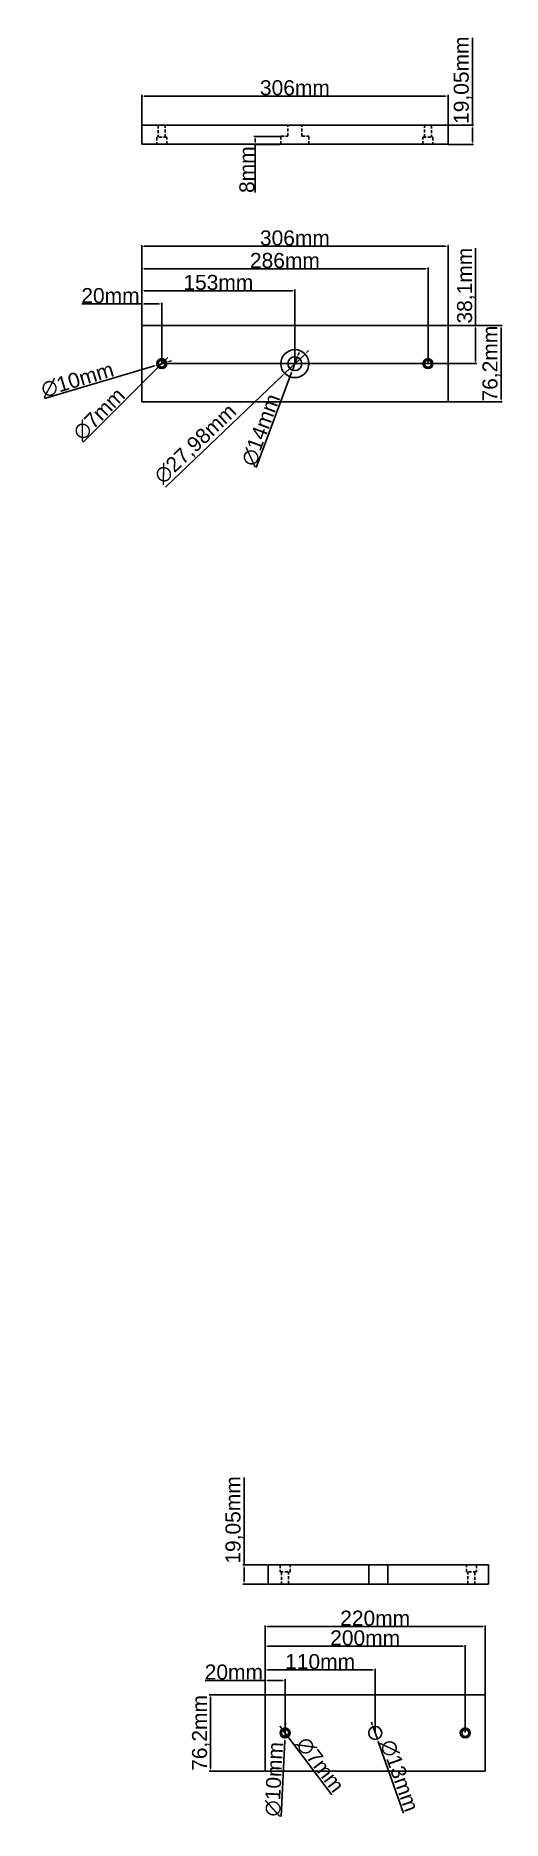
# Model space of a CAD drawing. Header units: centimetres. Extents: x 6534 to 31506, y 42826 to 109107.
# Drawn here: x 27798 to 28264, y 50979 to 52762 of the extents above; entities that cross this region are included whole.
import ezdxf

# ---------------------------------------------------------------- set-up
doc = ezdxf.new("R2010")
doc.units = ezdxf.units.CM
doc.header["$LTSCALE"] = 0.5
doc.linetypes.add('DASHED2', pattern=[9.525, 6.35, -3.175])
doc.styles.get("Standard").update_dxf_attribs({"font": 'arial.ttf'})
doc.dimstyles.new('ISO-25', dxfattribs={"dimtxt": 15, "dimasz": 2.5, "dimexe": 1.25, "dimexo": 0.625, "dimtad": 1, "dimtxsty": 'Standard', "dimcen": 2.5, "dimclrd": 1, "dimclre": 1, "dimadec": 0, "dimazin": 0, "dimtfac": 1, "dimtmove": 0, "dimatfit": 3, "dimfxl": 1, "dimarcsym": 0})

msp = doc.modelspace()

# ---------------------------------------------------------------- blocks, each defined once
blk = doc.blocks.new('*D322')
at = {"color": 1, "lineweight": -2, "transparency": 16777216}
for p, q in [((28006, 51233.8), (28006, 51321.2)), ((28029.5, 51233.8), (28004.7, 51233.8)), ((28006, 51217.2), (28006, 51231.3)), ((28029.5, 51214.7), (28004.7, 51214.7))]:
    blk.add_line(p, q, dxfattribs=at)
at = {"color": 1, "transparency": 16777216}
for points in [[(28005.6, 51231.3), (28006.4, 51231.3), (28006, 51233.8)], [(28005.6, 51217.2), (28006.4, 51217.2), (28006, 51214.7)]]:
    blk.add_solid(points, dxfattribs=at)
at = {"layer": 'Defpoints', "color": 0, "transparency": 16777216}
for p in [(28006, 51233.8), (28030.1, 51233.8), (28030.1, 51214.7)]:
    blk.add_point(p, dxfattribs=at)
at = {"color": 0, "transparency": 16777216, "insert": (27996.3, 51278.7), "char_height": 15, "attachment_point": 5, "rotation": 90}
blk.add_mtext('19,05mm', dxfattribs=at)
blk = doc.blocks.new('*D323')
at = {"color": 1, "lineweight": -2, "transparency": 16777216}
for p, q in [((28026.4, 51104), (27971.3, 51104)), ((27972.6, 51101.5), (27972.6, 51030.3)), ((28026.4, 51027.8), (27971.3, 51027.8))]:
    blk.add_line(p, q, dxfattribs=at)
at = {"color": 1, "transparency": 16777216}
for points in [[(27972.1, 51101.5), (27973, 51101.5), (27972.6, 51104)], [(27972.1, 51030.3), (27973, 51030.3), (27972.6, 51027.8)]]:
    blk.add_solid(points, dxfattribs=at)
at = {"layer": 'Defpoints', "color": 0, "transparency": 16777216}
for p in [(28027, 51104), (27972.6, 51027.8), (28027, 51027.8)]:
    blk.add_point(p, dxfattribs=at)
at = {"color": 0, "transparency": 16777216, "insert": (27962.9, 51065.9), "char_height": 15, "attachment_point": 5, "rotation": 90}
blk.add_mtext('76,2mm', dxfattribs=at)
blk = doc.blocks.new('*D324')
at = {"color": 1, "lineweight": -2, "transparency": 16777216}
for p, q in [((28027, 51118.4), (27967, 51118.4)), ((28027, 51104.6), (28027, 51119.7)), ((28044.5, 51118.4), (28029.5, 51118.4)), ((28047, 51066.5), (28047, 51119.7))]:
    blk.add_line(p, q, dxfattribs=at)
at = {"color": 1, "transparency": 16777216}
for points in [[(28029.5, 51118.8), (28029.5, 51118), (28027, 51118.4)], [(28044.5, 51118.8), (28044.5, 51118), (28047, 51118.4)]]:
    blk.add_solid(points, dxfattribs=at)
at = {"layer": 'Defpoints', "color": 0, "transparency": 16777216}
for p in [(28027, 51118.4), (28027, 51104), (28047, 51065.9)]:
    blk.add_point(p, dxfattribs=at)
at = {"color": 0, "transparency": 16777216, "insert": (27995.8, 51126.7), "char_height": 15, "attachment_point": 5}
blk.add_mtext('20mm', dxfattribs=at)
blk = doc.blocks.new('*D325')
at = {"color": 1, "lineweight": -2, "transparency": 16777216}
for p, q in [((28027, 51104.6), (28027, 51130.1)), ((28134.5, 51128.8), (28029.5, 51128.8)), ((28137, 51066.5), (28137, 51130.1))]:
    blk.add_line(p, q, dxfattribs=at)
at = {"color": 1, "transparency": 16777216}
for points in [[(28029.5, 51129.2), (28029.5, 51128.4), (28027, 51128.8)], [(28134.5, 51129.2), (28134.5, 51128.4), (28137, 51128.8)]]:
    blk.add_solid(points, dxfattribs=at)
at = {"layer": 'Defpoints', "color": 0, "transparency": 16777216}
for p in [(28027, 51128.8), (28027, 51104), (28137, 51065.9)]:
    blk.add_point(p, dxfattribs=at)
at = {"color": 0, "transparency": 16777216, "insert": (28082, 51137.1), "char_height": 15, "attachment_point": 5}
blk.add_mtext('110mm', dxfattribs=at)
blk = doc.blocks.new('*D326')
at = {"color": 1, "lineweight": -2, "transparency": 16777216}
for p, q in [((28027, 51104.6), (28027, 51153.7)), ((28224.5, 51152.5), (28029.5, 51152.5)), ((28227, 51066.5), (28227, 51153.7))]:
    blk.add_line(p, q, dxfattribs=at)
at = {"color": 1, "transparency": 16777216}
for points in [[(28029.5, 51152.9), (28029.5, 51152.1), (28027, 51152.5)], [(28224.5, 51152.9), (28224.5, 51152.1), (28227, 51152.5)]]:
    blk.add_solid(points, dxfattribs=at)
at = {"layer": 'Defpoints', "color": 0, "transparency": 16777216}
for p in [(28027, 51152.5), (28027, 51104), (28227, 51065.9)]:
    blk.add_point(p, dxfattribs=at)
at = {"color": 0, "transparency": 16777216, "insert": (28127, 51160.8), "char_height": 15, "attachment_point": 5}
blk.add_mtext('200mm', dxfattribs=at)
blk = doc.blocks.new('*D327')
at = {"color": 1, "lineweight": -2, "transparency": 16777216}
for p, q in [((28027, 51104.6), (28027, 51173.4)), ((28244.5, 51172.2), (28029.5, 51172.2)), ((28247, 51104.6), (28247, 51173.4))]:
    blk.add_line(p, q, dxfattribs=at)
at = {"color": 1, "transparency": 16777216}
for points in [[(28029.5, 51172.6), (28029.5, 51171.8), (28027, 51172.2)], [(28244.5, 51172.6), (28244.5, 51171.8), (28247, 51172.2)]]:
    blk.add_solid(points, dxfattribs=at)
at = {"layer": 'Defpoints', "color": 0, "transparency": 16777216}
for p in [(28027, 51172.2), (28027, 51104), (28247, 51104)]:
    blk.add_point(p, dxfattribs=at)
at = {"color": 0, "transparency": 16777216, "insert": (28137, 51180.5), "char_height": 15, "attachment_point": 5}
blk.add_mtext('220mm', dxfattribs=at)
blk = doc.blocks.new('*D328')
at = {"color": 1, "lineweight": -2, "transparency": 16777216}
for p, q in [((28043.4, 51070.7), (28041.9, 51072.7)), ((28044.9, 51068.7), (28049.1, 51063.1)), ((28093.7, 51004.2), (28050.7, 51061.1))]:
    blk.add_line(p, q, dxfattribs=at)
at = {"color": 1, "transparency": 16777216}
for points in [[(28043.7, 51070.9), (28043.1, 51070.4), (28044.9, 51068.7)], [(28051, 51061.3), (28050.3, 51060.8), (28049.1, 51063.1)]]:
    blk.add_solid(points, dxfattribs=at)
at = {"layer": 'Defpoints', "color": 0, "transparency": 16777216}
for p in [(28044.9, 51068.7), (28049.1, 51063.1)]:
    blk.add_point(p, dxfattribs=at)
at = {"color": 0, "transparency": 16777216, "insert": (28082, 51034.1), "char_height": 15, "attachment_point": 5, "rotation": 307.12}
blk.add_mtext('∅7mm', dxfattribs=at)
blk = doc.blocks.new('*D329')
at = {"color": 1, "lineweight": -2, "transparency": 16777216}
for p, q in [((28047.4, 51073.4), (28047.5, 51075.9)), ((28043.1, 50982.4), (28046.7, 51058.4)), ((28047.3, 51070.9), (28046.8, 51060.9))]:
    blk.add_line(p, q, dxfattribs=at)
at = {"color": 1, "transparency": 16777216}
for points in [[(28047, 51073.4), (28047.8, 51073.4), (28047.3, 51070.9)], [(28046.3, 51058.4), (28047.1, 51058.4), (28046.8, 51060.9)]]:
    blk.add_solid(points, dxfattribs=at)
at = {"layer": 'Defpoints', "color": 0, "transparency": 16777216}
for p in [(28046.8, 51060.9), (28047.3, 51070.9)]:
    blk.add_point(p, dxfattribs=at)
at = {"color": 0, "transparency": 16777216, "insert": (28036.1, 51019.6), "char_height": 15, "attachment_point": 5, "rotation": 87.2863}
blk.add_mtext('∅10mm', dxfattribs=at)
blk = doc.blocks.new('*D330')
at = {"color": 1, "lineweight": -2, "transparency": 16777216}
for p, q in [((28134, 51074.4), (28133.2, 51076.7)), ((28134.9, 51072), (28139.2, 51059.7)), ((28165.3, 50985.7), (28140, 51057.4))]:
    blk.add_line(p, q, dxfattribs=at)
at = {"color": 1, "transparency": 16777216}
for points in [[(28134.4, 51074.5), (28133.6, 51074.2), (28134.9, 51072)], [(28140.4, 51057.5), (28139.6, 51057.3), (28139.2, 51059.7)]]:
    blk.add_solid(points, dxfattribs=at)
at = {"layer": 'Defpoints', "color": 0, "transparency": 16777216}
for p in [(28134.9, 51072), (28139.2, 51059.7)]:
    blk.add_point(p, dxfattribs=at)
at = {"color": 0, "transparency": 16777216, "insert": (28161.3, 51023.2), "char_height": 15, "attachment_point": 5, "rotation": 289.4379}
blk.add_mtext('∅13mm', dxfattribs=at)
blk = doc.blocks.new('*D255')
at = {"color": 1, "lineweight": -2, "transparency": 16777216}
for p, q in [((27903.8, 52673), (27903.8, 52702.8)), ((27906.3, 52701.5), (28207.3, 52701.5)), ((28209.8, 52673), (28209.8, 52702.8))]:
    blk.add_line(p, q, dxfattribs=at)
at = {"color": 1, "transparency": 16777216}
for points in [[(27906.3, 52701.9), (27906.3, 52701.1), (27903.8, 52701.5)], [(28207.3, 52701.9), (28207.3, 52701.1), (28209.8, 52701.5)]]:
    blk.add_solid(points, dxfattribs=at)
at = {"layer": 'Defpoints', "color": 0, "transparency": 16777216}
for p in [(28209.8, 52701.5), (27903.8, 52672.4), (28209.8, 52672.4)]:
    blk.add_point(p, dxfattribs=at)
at = {"color": 0, "transparency": 16777216, "insert": (28056.8, 52709.8), "char_height": 15, "attachment_point": 5}
blk.add_mtext('306mm', dxfattribs=at)
blk = doc.blocks.new('*D256')
at = {"color": 1, "lineweight": -2, "transparency": 16777216}
for p, q in [((28234.1, 52672.4), (28234.1, 52759.9)), ((28210.4, 52672.4), (28235.3, 52672.4)), ((28234.1, 52655.8), (28234.1, 52669.9)), ((28210.4, 52653.3), (28235.3, 52653.3))]:
    blk.add_line(p, q, dxfattribs=at)
at = {"color": 1, "transparency": 16777216}
for points in [[(28233.7, 52669.9), (28234.5, 52669.9), (28234.1, 52672.4)], [(28233.7, 52655.8), (28234.5, 52655.8), (28234.1, 52653.3)]]:
    blk.add_solid(points, dxfattribs=at)
at = {"layer": 'Defpoints', "color": 0, "transparency": 16777216}
for p in [(28209.8, 52672.4), (28234.1, 52672.4), (28209.8, 52653.3)]:
    blk.add_point(p, dxfattribs=at)
at = {"color": 0, "transparency": 16777216, "insert": (28224.4, 52717.4), "char_height": 15, "attachment_point": 5, "rotation": 90}
blk.add_mtext('19,05mm', dxfattribs=at)
blk = doc.blocks.new('*D257')
at = {"color": 1, "lineweight": -2, "transparency": 16777216}
for p, q in [((27903.8, 52493.8), (27843.8, 52493.8)), ((27903.8, 52472.9), (27903.8, 52495.1)), ((27921.3, 52493.8), (27906.3, 52493.8)), ((27923.8, 52434.8), (27923.8, 52495.1))]:
    blk.add_line(p, q, dxfattribs=at)
at = {"color": 1, "transparency": 16777216}
for points in [[(27906.3, 52494.3), (27906.3, 52493.4), (27903.8, 52493.8)], [(27921.3, 52494.3), (27921.3, 52493.4), (27923.8, 52493.8)]]:
    blk.add_solid(points, dxfattribs=at)
at = {"layer": 'Defpoints', "color": 0, "transparency": 16777216}
for p in [(27903.8, 52493.8), (27903.8, 52472.3), (27923.8, 52434.2)]:
    blk.add_point(p, dxfattribs=at)
at = {"color": 0, "transparency": 16777216, "insert": (27872.5, 52502.1), "char_height": 15, "attachment_point": 5}
blk.add_mtext('20mm', dxfattribs=at)
blk = doc.blocks.new('*D258')
at = {"color": 1, "lineweight": -2, "transparency": 16777216}
for p, q in [((27903.8, 52472.9), (27903.8, 52508.3)), ((28054.3, 52507), (27906.3, 52507)), ((28056.8, 52434.8), (28056.8, 52508.3))]:
    blk.add_line(p, q, dxfattribs=at)
at = {"color": 1, "transparency": 16777216}
for points in [[(27906.3, 52507.4), (27906.3, 52506.6), (27903.8, 52507)], [(28054.3, 52507.4), (28054.3, 52506.6), (28056.8, 52507)]]:
    blk.add_solid(points, dxfattribs=at)
at = {"layer": 'Defpoints', "color": 0, "transparency": 16777216}
for p in [(27903.8, 52507), (27903.8, 52472.3), (28056.8, 52434.2)]:
    blk.add_point(p, dxfattribs=at)
at = {"color": 0, "transparency": 16777216, "insert": (27980.3, 52515.3), "char_height": 15, "attachment_point": 5}
blk.add_mtext('153mm', dxfattribs=at)
blk = doc.blocks.new('*D259')
at = {"color": 1, "lineweight": -2, "transparency": 16777216}
for p, q in [((27903.8, 52472.9), (27903.8, 52530.2)), ((28187.3, 52528.9), (27906.3, 52528.9)), ((28189.8, 52434.8), (28189.8, 52530.2))]:
    blk.add_line(p, q, dxfattribs=at)
at = {"color": 1, "transparency": 16777216}
for points in [[(27906.3, 52529.4), (27906.3, 52528.5), (27903.8, 52528.9)], [(28187.3, 52529.4), (28187.3, 52528.5), (28189.8, 52528.9)]]:
    blk.add_solid(points, dxfattribs=at)
at = {"layer": 'Defpoints', "color": 0, "transparency": 16777216}
for p in [(27903.8, 52528.9), (27903.8, 52472.3), (28189.8, 52434.2)]:
    blk.add_point(p, dxfattribs=at)
at = {"color": 0, "transparency": 16777216, "insert": (28046.8, 52537.2), "char_height": 15, "attachment_point": 5}
blk.add_mtext('286mm', dxfattribs=at)
blk = doc.blocks.new('*D260')
at = {"color": 1, "lineweight": -2, "transparency": 16777216}
for p, q in [((27903.8, 52472.9), (27903.8, 52552.6)), ((28207.3, 52551.4), (27906.3, 52551.4)), ((28209.8, 52472.9), (28209.8, 52552.6))]:
    blk.add_line(p, q, dxfattribs=at)
at = {"color": 1, "transparency": 16777216}
for points in [[(27906.3, 52551.8), (27906.3, 52551), (27903.8, 52551.4)], [(28207.3, 52551.8), (28207.3, 52551), (28209.8, 52551.4)]]:
    blk.add_solid(points, dxfattribs=at)
at = {"layer": 'Defpoints', "color": 0, "transparency": 16777216}
for p in [(27903.8, 52551.4), (27903.8, 52472.3), (28209.8, 52472.3)]:
    blk.add_point(p, dxfattribs=at)
at = {"color": 0, "transparency": 16777216, "insert": (28056.8, 52559.7), "char_height": 15, "attachment_point": 5}
blk.add_mtext('306mm', dxfattribs=at)
blk = doc.blocks.new('*D261')
at = {"color": 1, "lineweight": -2, "transparency": 16777216}
for p, q in [((28237.4, 52472.3), (28237.4, 52549.5)), ((28210.4, 52472.3), (28238.6, 52472.3)), ((28237.4, 52436.7), (28237.4, 52469.8)), ((27924.4, 52434.2), (28238.6, 52434.2))]:
    blk.add_line(p, q, dxfattribs=at)
at = {"color": 1, "transparency": 16777216}
for points in [[(28237, 52469.8), (28237.8, 52469.8), (28237.4, 52472.3)], [(28237, 52436.7), (28237.8, 52436.7), (28237.4, 52434.2)]]:
    blk.add_solid(points, dxfattribs=at)
at = {"layer": 'Defpoints', "color": 0, "transparency": 16777216}
for p in [(28209.8, 52472.3), (28237.4, 52472.3), (27923.8, 52434.2)]:
    blk.add_point(p, dxfattribs=at)
at = {"color": 0, "transparency": 16777216, "insert": (28227.7, 52512.1), "char_height": 15, "attachment_point": 5, "rotation": 90}
blk.add_mtext('38,1mm', dxfattribs=at)
blk = doc.blocks.new('*D262')
at = {"color": 1, "lineweight": -2, "transparency": 16777216}
for p, q in [((28210.4, 52472.3), (28264, 52472.3)), ((28262.8, 52398.6), (28262.8, 52469.8)), ((28210.4, 52396.1), (28264, 52396.1))]:
    blk.add_line(p, q, dxfattribs=at)
at = {"color": 1, "transparency": 16777216}
for points in [[(28262.4, 52469.8), (28263.2, 52469.8), (28262.8, 52472.3)], [(28262.4, 52398.6), (28263.2, 52398.6), (28262.8, 52396.1)]]:
    blk.add_solid(points, dxfattribs=at)
at = {"layer": 'Defpoints', "color": 0, "transparency": 16777216}
for p in [(28209.8, 52472.3), (28262.8, 52472.3), (28209.8, 52396.1)]:
    blk.add_point(p, dxfattribs=at)
at = {"color": 0, "transparency": 16777216, "insert": (28253.1, 52434.2), "char_height": 15, "attachment_point": 5, "rotation": 90}
blk.add_mtext('76,2mm', dxfattribs=at)
blk = doc.blocks.new('*D263')
at = {"color": 1, "lineweight": -2, "transparency": 16777216}
for p, q in [((27845.4, 52355.7), (27919.5, 52429.9)), ((27926.3, 52436.7), (27921.3, 52431.7)), ((27928, 52438.4), (27929.8, 52440.2))]:
    blk.add_line(p, q, dxfattribs=at)
at = {"color": 1, "transparency": 16777216}
for points in [[(27919.2, 52430.2), (27919.8, 52429.6), (27921.3, 52431.7)], [(27927.7, 52438.7), (27928.3, 52438.1), (27926.3, 52436.7)]]:
    blk.add_solid(points, dxfattribs=at)
at = {"layer": 'Defpoints', "color": 0, "transparency": 16777216}
for p in [(27921.3, 52431.7), (27926.3, 52436.7)]:
    blk.add_point(p, dxfattribs=at)
at = {"color": 0, "transparency": 16777216, "insert": (27861.1, 52383.7), "char_height": 15, "attachment_point": 5, "rotation": 45.0421}
blk.add_mtext('∅7mm', dxfattribs=at)
blk = doc.blocks.new('*D265')
at = {"color": 1, "lineweight": -2, "transparency": 16777216}
for p, q in [((28059.2, 52440.7), (28054.3, 52427.6)), ((28060.1, 52443.1), (28061, 52445.4)), ((28018.2, 52330.4), (28053.5, 52425.3))]:
    blk.add_line(p, q, dxfattribs=at)
at = {"color": 1, "transparency": 16777216}
for points in [[(28059.7, 52443.2), (28060.5, 52442.9), (28059.2, 52440.7)], [(28053.1, 52425.4), (28053.9, 52425.1), (28054.3, 52427.6)]]:
    blk.add_solid(points, dxfattribs=at)
at = {"layer": 'Defpoints', "color": 0, "transparency": 16777216}
for p in [(28059.2, 52440.7), (28054.3, 52427.6)]:
    blk.add_point(p, dxfattribs=at)
at = {"color": 0, "transparency": 16777216, "insert": (28022.9, 52367.9), "char_height": 15, "attachment_point": 5, "rotation": 69.6324}
blk.add_mtext('∅14mm', dxfattribs=at)
blk = doc.blocks.new('*D266')
at = {"color": 1, "lineweight": -2, "transparency": 16777216}
for p, q in [((27806.7, 52399.2), (27916.6, 52432)), ((27928.6, 52435.6), (27919, 52432.7)), ((27931, 52436.3), (27933.4, 52437))]:
    blk.add_line(p, q, dxfattribs=at)
at = {"color": 1, "transparency": 16777216}
for points in [[(27916.5, 52432.4), (27916.7, 52431.6), (27919, 52432.7)], [(27930.8, 52436.7), (27931.1, 52435.9), (27928.6, 52435.6)]]:
    blk.add_solid(points, dxfattribs=at)
at = {"layer": 'Defpoints', "color": 0, "transparency": 16777216}
for p in [(27919, 52432.7), (27928.6, 52435.6)]:
    blk.add_point(p, dxfattribs=at)
at = {"color": 0, "transparency": 16777216, "insert": (27839.5, 52418.1), "char_height": 15, "attachment_point": 5, "rotation": 16.6364}
blk.add_mtext('∅10mm', dxfattribs=at)
blk = doc.blocks.new('*D267')
at = {"color": 1, "lineweight": -2, "transparency": 16777216}
for p, q in [((28042.2, 52661.3), (28015.9, 52661.3)), ((28042.2, 52653.3), (28015.9, 52653.3)), ((28017.1, 52658.8), (28017.1, 52655.8)), ((28017.1, 52653.3), (28017.1, 52605.2))]:
    blk.add_line(p, q, dxfattribs=at)
at = {"color": 1, "transparency": 16777216}
for points in [[(28016.7, 52658.8), (28017.6, 52658.8), (28017.1, 52661.3)], [(28016.7, 52655.8), (28017.6, 52655.8), (28017.1, 52653.3)]]:
    blk.add_solid(points, dxfattribs=at)
at = {"layer": 'Defpoints', "color": 0, "transparency": 16777216}
for p in [(28042.8, 52661.3), (28017.1, 52653.3), (28042.8, 52653.3)]:
    blk.add_point(p, dxfattribs=at)
at = {"color": 0, "transparency": 16777216, "insert": (28008.9, 52628), "char_height": 15, "attachment_point": 5, "rotation": 90}
blk.add_mtext('8mm', dxfattribs=at)
blk = doc.blocks.new('*D590')
at = {"color": 1, "lineweight": -2, "transparency": 16777216}
for p, q in [((28068.7, 52445.6), (28070.5, 52447.3)), ((28066.9, 52443.8), (28046.7, 52424.5)), ((27927.5, 52310.8), (28044.9, 52422.8))]:
    blk.add_line(p, q, dxfattribs=at)
at = {"color": 1, "transparency": 16777216}
for points in [[(28068.4, 52445.9), (28069, 52445.3), (28066.9, 52443.8)], [(28044.6, 52423.1), (28045.1, 52422.5), (28046.7, 52424.5)]]:
    blk.add_solid(points, dxfattribs=at)
at = {"layer": 'Defpoints', "color": 0, "transparency": 16777216}
for p in [(28066.9, 52443.8), (28046.7, 52424.5)]:
    blk.add_point(p, dxfattribs=at)
at = {"color": 0, "transparency": 16777216, "insert": (27957.9, 52353.4), "char_height": 15, "attachment_point": 5, "rotation": 43.6798}
blk.add_mtext('∅27,98mm', dxfattribs=at)

# ---------------------------------------------------------------- dimensions: what is measured, and where the dimension line sits
for base, p1, p2, picture, middle in [((28234.084, 52672.387), (28209.777, 52653.337), (28209.777, 52672.387), '*D256', (28224.445, 52717.371)), ((28017.143, 52653.337), (28042.787, 52661.337), (28042.787, 52653.337), '*D267', (28008.859, 52628.03)), ((28237.388, 52472.276), (27923.777, 52434.176), (28209.777, 52472.276), '*D261', (28227.748, 52512.133)), ((28262.784, 52472.276), (28209.777, 52396.076), (28209.777, 52472.276), '*D262', (28253.144, 52434.176)), ((28005.971, 51233.759), (28030.106, 51214.709), (28030.106, 51233.759), '*D322', (27996.331, 51278.743)), ((27972.562, 51027.779), (28027.034, 51103.979), (28027.034, 51027.779), '*D323', (27962.923, 51065.879))]:
    dim = msp.add_linear_dim(base=base, p1=p1, p2=p2, angle=90, dimstyle='ISO-25', override={"dimpost": 'mm'})
    dim.commit()
    dim.dimension.update_dxf_attribs({"geometry": picture, "text_midpoint": middle})
for base, p1, p2, picture, middle in [((28209.777, 52701.533), (27903.777, 52672.387), (28209.777, 52672.387), '*D255', (28056.777, 52709.821)), ((27903.777, 52507.003), (28056.777, 52434.176), (27903.777, 52472.276), '*D258', (27980.277, 52515.292)), ((27903.777, 52493.839), (27923.777, 52434.176), (27903.777, 52472.276), '*D257', (27872.525, 52502.123)), ((28027.034, 51172.194), (28247.034, 51103.979), (28027.034, 51103.979), '*D327', (28137.034, 51180.478)), ((28027.034, 51152.474), (28227.034, 51065.879), (28027.034, 51103.979), '*D326', (28127.034, 51160.757)), ((28027.034, 51128.809), (28137.034, 51065.879), (28027.034, 51103.979), '*D325', (28082.034, 51137.093)), ((28027.034, 51118.412), (28047.034, 51065.879), (28027.034, 51103.979), '*D324', (27995.781, 51126.695))]:
    dim = msp.add_linear_dim(base=base, p1=p1, p2=p2, dimstyle='ISO-25', override={"dimpost": 'mm'})
    dim.commit()
    dim.dimension.update_dxf_attribs({"geometry": picture, "text_midpoint": middle})
for base, p1, picture, middle in [((27903.777, 52551.388), (28209.777, 52472.276), '*D260', (28056.777, 52551.388)), ((27903.777, 52528.945), (28189.777, 52434.176), '*D259', (28046.777, 52528.945))]:
    dim = msp.add_linear_dim(base=base, p1=p1, p2=(27903.777, 52472.276), dimstyle='ISO-25', override={"dimpost": 'mm'})
    dim.commit()
    dim.dimension.update_dxf_attribs({"geometry": picture, "text_midpoint": middle, "dimtype": 160})
for p1, p2, picture, middle in [((28066.895, 52443.837), (28046.659, 52424.514), '*D590', (27964.684, 52346.231)), ((27928.568, 52435.607), (27918.986, 52432.744), '*D266', (27841.962, 52409.729)), ((27926.25, 52436.652), (27921.304, 52431.699), '*D263', (27867.241, 52377.557)), ((28059.213, 52440.738), (28054.341, 52427.613), '*D265', (28031.045, 52364.865)), ((28044.921, 51068.67), (28049.146, 51063.088), '*D328', (28075.024, 51028.895))]:
    dim = msp.add_diameter_dim_2p(p1=p1, p2=p2, dimstyle='ISO-25', override={"dimpost": 'mm'})
    dim.commit()
    dim.dimension.update_dxf_attribs({"geometry": picture, "text_midpoint": middle, "dimtype": 163})
for p1, p2, picture, middle in [((28047.27, 51070.873), (28046.797, 51060.885), '*D329', (28036.125, 51019.559)), ((28134.871, 51072.009), (28139.197, 51059.749), '*D330', (28161.309, 51023.243))]:
    dim = msp.add_diameter_dim_2p(p1=p1, p2=p2, dimstyle='ISO-25', override={"dimpost": 'mm'})
    dim.commit()
    dim.dimension.update_dxf_attribs({"geometry": picture, "text_midpoint": middle})

# ---------------------------------------------------------------- linework, layer by layer
for p, q in [((28209.777, 52672.387), (27903.777, 52672.387)), ((27903.777, 52672.387), (27903.777, 52653.337)), ((28209.777, 52672.387), (28209.777, 52653.337)), ((27903.777, 52653.337), (28209.777, 52653.337)), ((27914.252, 52653.337), (27933.302, 52653.337)), ((27903.777, 52472.276), (28209.777, 52472.276)), ((27903.777, 52396.076), (27903.777, 52472.276)), ((28209.777, 52472.276), (28209.777, 52396.076)), ((28209.777, 52396.076), (27903.777, 52396.076)), ((28250.106, 51233.759), (28030.106, 51233.759)), ((28030.106, 51214.709), (28030.106, 51233.759)), ((28130.534, 51214.709), (28130.534, 51233.759)), ((28149.678, 51214.709), (28149.678, 51233.759)), ((28250.106, 51214.709), (28250.106, 51233.759)), ((28030.106, 51214.709), (28250.106, 51214.709)), ((28027.034, 51103.979), (28247.034, 51103.979)), ((28027.034, 51027.779), (28027.034, 51103.979)), ((28247.034, 51103.979), (28247.034, 51027.779)), ((28247.034, 51027.779), (28027.034, 51027.779))]:
    msp.add_line(p, q)
at = {"linetype": 'DASHED2'}
for p, q in [((27928.777, 52660.337), (27918.777, 52660.337)), ((27918.777, 52660.337), (27918.777, 52653.337)), ((27920.277, 52672.387), (27920.277, 52660.337)), ((27927.277, 52660.337), (27927.277, 52672.387)), ((27928.777, 52653.337), (27928.777, 52660.337)), ((28070.767, 52672.387), (28042.787, 52672.387)), ((28042.787, 52661.337), (28042.787, 52653.337)), ((28042.787, 52661.337), (28049.777, 52661.337)), ((28045.777, 52672.387), (28067.777, 52672.387)), ((28049.777, 52661.337), (28049.777, 52672.387)), ((28063.777, 52661.337), (28063.777, 52672.387)), ((28063.777, 52661.337), (28070.767, 52661.337)), ((28070.767, 52653.337), (28070.767, 52661.337)), ((28184.777, 52653.337), (28184.777, 52660.337)), ((28184.777, 52660.337), (28194.777, 52660.337)), ((28186.277, 52660.337), (28186.277, 52672.387)), ((28193.277, 52672.387), (28193.277, 52660.337)), ((28194.777, 52660.337), (28194.777, 52653.337)), ((27918.777, 52653.337), (27928.777, 52653.337)), ((28194.777, 52653.337), (28184.777, 52653.337)), ((28052.034, 51233.759), (28042.034, 51233.759)), ((28042.034, 51233.759), (28042.034, 51226.759)), ((28052.034, 51226.759), (28052.034, 51233.759)), ((28228.178, 51233.759), (28238.178, 51233.759)), ((28228.178, 51226.759), (28228.178, 51233.759)), ((28238.178, 51233.759), (28238.178, 51226.759)), ((28042.034, 51226.759), (28052.034, 51226.759)), ((28043.534, 51226.759), (28043.534, 51214.709)), ((28050.534, 51214.709), (28050.534, 51226.759)), ((28238.178, 51226.759), (28228.178, 51226.759)), ((28229.678, 51214.709), (28229.678, 51226.759)), ((28236.678, 51226.759), (28236.678, 51214.709))]:
    msp.add_line(p, q, dxfattribs=at)
for centre, radius in [((28056.777, 52434.176), 13.99), ((27923.777, 52434.176), 5), ((27923.777, 52434.176), 3.5), ((28056.777, 52434.176), 7), ((28189.777, 52434.176), 5), ((28189.777, 52434.176), 3.5), ((28047.034, 51065.879), 5), ((28047.034, 51065.879), 3.5), ((28137.034, 51065.879), 6.5), ((28227.034, 51065.879), 5), ((28227.034, 51065.879), 3.5)]:
    msp.add_circle(centre, radius)

msp.set_redraw_order([(e.dxf.handle, doc.entitydb.next_handle()) for e in msp.query("TEXT MTEXT ATTDEF DIMENSION ARC_DIMENSION")])  # texts and dimensions are drawn at this point

doc.saveas('drawing.dxf')
